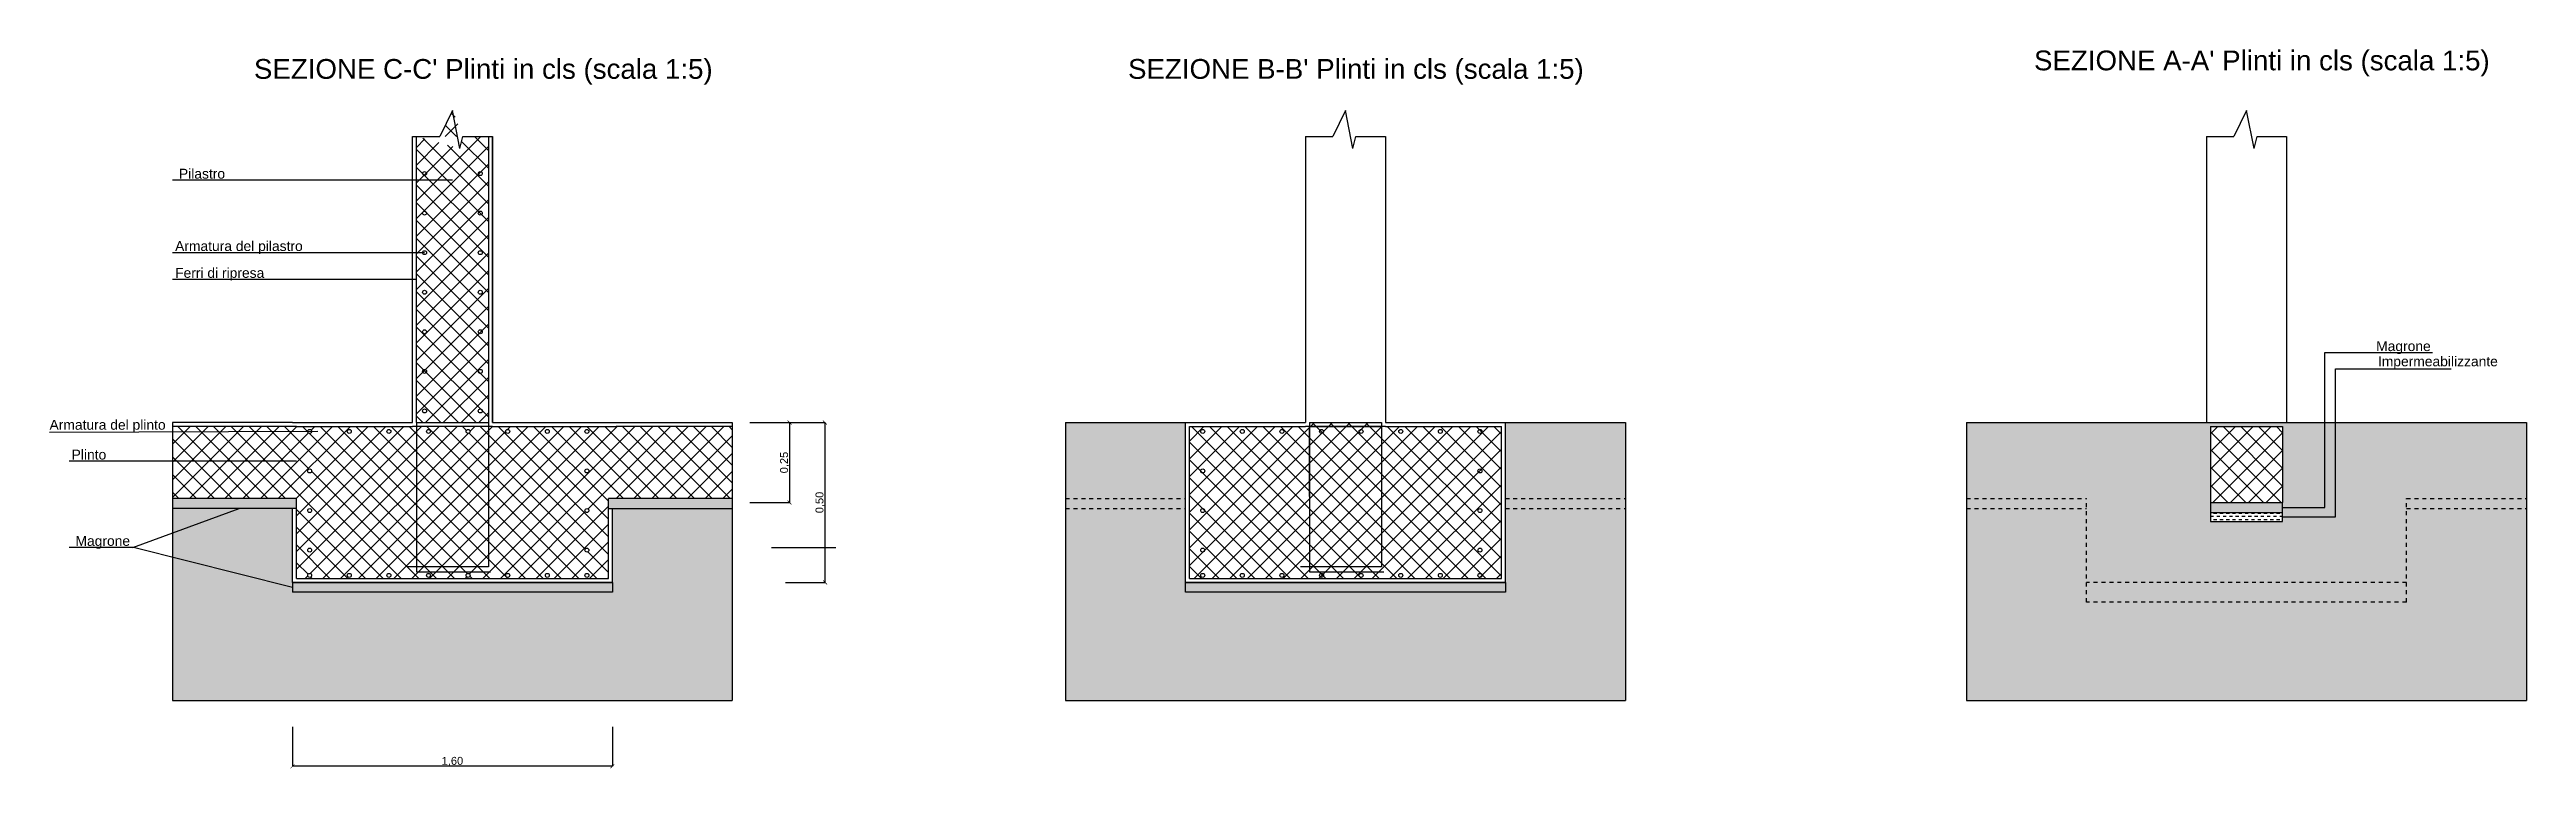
# Model space of a CAD drawing. Header units: millimetres. Extents: x 2459 to 3981, y 1231 to 4850.
# Drawn here: x 3918.1 to 3980.6, y 1276.5 to 1294.7 of the extents above; entities that cross this region are included whole.
import ezdxf

# ---------------------------------------------------------------- set-up
doc = ezdxf.new("R2010")
doc.units = ezdxf.units.MM
doc.linetypes.add('TRATTEGGIATA', pattern=[0.75, 0.5, -0.25])
doc.styles.get("Standard").update_dxf_attribs({"font": 'arial.ttf'})
doc.dimstyles.new('Copia di ISO-25', dxfattribs={"dimtxt": 0.2, "dimasz": 0.1, "dimexe": 0, "dimexo": 0, "dimgap": 0, "dimtad": 3, "dimtxsty": 'Standard', "dimblk": 'ARCHTICK', "dimcen": -2.5, "dimclrd": 256, "dimclre": 256, "dimclrt": 256, "dimadec": 0, "dimazin": 0, "dimtfac": 1, "dimtmove": 2, "dimatfit": 3, "dimldrblk": 'ARCHTICK', "dimfxl": 1, "dimfxlon": 1, "dimtfillclr": 256, "dimlwd": -1, "dimlwe": -1, "dimarcsym": 0})
pattern_1 = [(45, (787.16308, -416.97187), (-0.224506403, 0.224506403), []), (135, (787.16308, -416.97187), (-0.224506403, -0.224506403), [])]

msp = doc.modelspace()

# ---------------------------------------------------------------- texts
at = {"ltscale": 0.01, "attachment_point": 1}
for s, insert, char_height in [("{\\C0;SEZIONE A-A' Plinti in cls (scala 1:5)}", (3968.203718, 1294.67066), 0.5), ("{\\C0;SEZIONE C-C' Plinti in cls (scala 1:5)}", (3923.260564, 1294.456219), 0.5), ("{\\C0;SEZIONE B-B' Plinti in cls (scala 1:5)}", (3945.329841, 1294.456219), 0.5), (' Pilastro', (3921.270417, 1291.682923), 0.25), ('Armatura del pilastro', (3921.270417, 1289.854532), 0.25), ('Ferri di ripresa', (3921.270417, 1289.176372), 0.25), (' Magrone ', (3976.745329, 1287.325461), 0.25), ('Impermeabilizzante', (3976.887281, 1286.940612), 0.25), ('Armatura del plinto', (3918.100016, 1285.337752), 0.25), ('Plinto', (3918.658305, 1284.583962), 0.25), (' Magrone ', (3918.658305, 1282.402707), 0.25)]:
    msp.add_mtext_dynamic_manual_height_columns(s, width=15.12094356, gutter_width=12.5, heights=[1.606669], dxfattribs=dict(at, insert=insert, char_height=char_height))

# ---------------------------------------------------------------- blocks, each defined once
blk = doc.blocks.new('_ArchTick')
at = {"color": 0, "linetype": 'ByBlock', "const_width": 0.15}
blk.add_lwpolyline([(-0.5, -0.5), (0.5, 0.5)], dxfattribs=at)
blk = doc.blocks.new('*D562')
at = {"ltscale": 0.01, "transparency": 16777216}
for p, q in [((3935.783, 1285.268), (3936.783, 1285.268)), ((3936.783, 1285.268), (3936.783, 1283.249)), ((3935.783, 1283.249), (3936.783, 1283.249))]:
    blk.add_line(p, q, dxfattribs=at)
at = {"layer": 'Defpoints', "color": 0, "lineweight": -3, "ltscale": 0.01, "transparency": 16777216}
for p in [(3935.339, 1285.268), (3935.339, 1283.249), (3936.783, 1283.249)]:
    blk.add_point(p, dxfattribs=at)
at = {"ltscale": 0.01, "transparency": 16777216, "xscale": 0.1, "yscale": 0.1, "zscale": 0.1}
for p, rotation in [((3936.783, 1285.268), 90), ((3936.783, 1283.249), 270)]:
    blk.add_blockref('_ArchTick', p, dxfattribs=dict(at, rotation=rotation))
at = {"ltscale": 0.01, "transparency": 16777216, "insert": (3936.663, 1284.258), "char_height": 0.2, "attachment_point": 5, "rotation": 90}
blk.add_mtext('0,25', dxfattribs=at)
blk = doc.blocks.new('*D563')
at = {"ltscale": 0.01, "transparency": 16777216}
for p, q in [((3936.679, 1285.268), (3937.679, 1285.268)), ((3937.679, 1281.23), (3937.679, 1285.268)), ((3936.679, 1281.23), (3937.679, 1281.23))]:
    blk.add_line(p, q, dxfattribs=at)
at = {"layer": 'Defpoints', "color": 0, "lineweight": -3, "ltscale": 0.01, "transparency": 16777216}
for p in [(3932.31, 1285.268), (3937.679, 1285.268), (3932.31, 1281.23)]:
    blk.add_point(p, dxfattribs=at)
at = {"ltscale": 0.01, "transparency": 16777216, "xscale": 0.1, "yscale": 0.1, "zscale": 0.1}
for p, rotation in [((3937.679, 1285.268), 90), ((3937.679, 1281.23), 270)]:
    blk.add_blockref('_ArchTick', p, dxfattribs=dict(at, rotation=rotation))
at = {"ltscale": 0.01, "transparency": 16777216, "insert": (3937.558, 1283.249), "char_height": 0.2, "attachment_point": 5, "rotation": 90}
blk.add_mtext('0,50', dxfattribs=at)
blk = doc.blocks.new('*D676')
at = {"ltscale": 0.01, "transparency": 16777216}
for p, q in [((3924.233, 1277.581), (3924.233, 1276.581)), ((3932.31, 1277.581), (3932.31, 1276.581)), ((3932.31, 1276.581), (3924.233, 1276.581))]:
    blk.add_line(p, q, dxfattribs=at)
at = {"layer": 'Defpoints', "color": 0, "lineweight": -3, "ltscale": 0.01, "transparency": 16777216}
for p in [(3924.233, 1280.98), (3932.31, 1280.98), (3924.233, 1276.581)]:
    blk.add_point(p, dxfattribs=at)
at = {"ltscale": 0.01, "transparency": 16777216, "xscale": 0.1, "yscale": 0.1, "zscale": 0.1, "rotation": 180}
blk.add_blockref('_ArchTick', (3924.233, 1276.581), dxfattribs=at)
at = {"ltscale": 0.01, "transparency": 16777216, "xscale": 0.1, "yscale": 0.1, "zscale": 0.1}
blk.add_blockref('_ArchTick', (3932.31, 1276.581), dxfattribs=at)
at = {"lineweight": -3, "ltscale": 0.01, "transparency": 16777216, "insert": (3928.272, 1276.701), "char_height": 0.2, "attachment_point": 5}
blk.add_mtext('1,60', dxfattribs=at)

# ---------------------------------------------------------------- dimensions: what is measured, and where the dimension line sits
at = {"ltscale": 0.01}
for base, p1, p2, text, picture, middle in [((3937.678501, 1285.267942), (3932.31009, 1281.229628), (3932.31009, 1285.267942), '0,50', '*D563', (3937.55831, 1283.248785)), ((3936.782782, 1283.248785), (3935.338826, 1285.267942), (3935.338826, 1283.248785), '0,25', '*D562', (3936.662591, 1284.258364))]:
    dim = msp.add_linear_dim(base=base, p1=p1, p2=p2, angle=90, text=text, dimstyle='Copia di ISO-25', dxfattribs=at)
    dim.commit()
    dim.dimension.update_dxf_attribs({"geometry": picture, "text_midpoint": middle})
at = {"lineweight": -3, "ltscale": 0.01}
dim = msp.add_linear_dim(base=(3924.23346, 1276.581149), p1=(3932.31009, 1280.979628), p2=(3924.23346, 1280.979628), text='1,60', dimstyle='Copia di ISO-25', dxfattribs=at)
dim.commit()
dim.dimension.update_dxf_attribs({"geometry": '*D676', "text_midpoint": (3928.271775, 1276.70134)})

# ---------------------------------------------------------------- hatches: boundary and pattern name
at = {"ltscale": 0.01, "true_color": 0x939598, "transparency": 33554559}
h = msp.add_hatch(dxfattribs=at)
h.set_pattern_fill('ANSI37', color=252, scale=0.1)
h.set_pattern_definition(pattern_1)
h.paths.add_polyline_path([(3929.181354, 1283.645877), (3929.181354, 1285.167942), (3927.362196, 1285.167942), (3927.362196, 1283.513068), (3927.362196, 1281.626719), (3929.181354, 1281.626719)], flags=17)
h.paths.add_polyline_path([(3928.618014, 1285.045419, -1), (3928.718014, 1285.045419, -1)], flags=16)
h.paths.add_polyline_path([(3927.618014, 1285.045419, -1), (3927.718014, 1285.045419, -1)], flags=16)
h.paths.add_polyline_path([(3927.362196, 1283.513068), (3927.362196, 1285.167942), (3927.262196, 1285.167942), (3924.33346, 1285.167942), (3921.204724, 1285.167942), (3921.204724, 1283.348785), (3924.33346, 1283.348785), (3924.33346, 1281.329628), (3932.21009, 1281.329628), (3932.21009, 1283.348785), (3935.338826, 1283.348785), (3935.338826, 1285.167942), (3932.41009, 1285.167942), (3929.281354, 1285.167942), (3929.181354, 1285.167942), (3929.181354, 1283.645877), (3929.181354, 1281.626719), (3927.362196, 1281.626719)])
h.paths.add_polyline_path([(3926.718014, 1281.407061, -1), (3926.618014, 1281.407061, -1)], flags=16)
h.paths.add_polyline_path([(3926.618014, 1285.045419, -1), (3926.718014, 1285.045419, -1)], flags=16)
h.paths.add_polyline_path([(3927.718014, 1281.407061, -1), (3927.618014, 1281.407061, -1)], flags=16)
h.paths.add_polyline_path([(3924.618014, 1283.045419, -1), (3924.718014, 1283.045419, -1)], flags=16)
h.paths.add_polyline_path([(3925.718014, 1281.407061, -1), (3925.618014, 1281.407061, -1)], flags=16)
h.paths.add_polyline_path([(3925.618014, 1285.045419, -1), (3925.718014, 1285.045419, -1)], flags=16)
h.paths.add_polyline_path([(3924.618014, 1284.045419, -1), (3924.718014, 1284.045419, -1)], flags=16)
h.paths.add_polyline_path([(3924.718014, 1282.045419, -1), (3924.618014, 1282.045419, -1)], flags=16)
h.paths.add_polyline_path([(3928.718014, 1281.407061, -1), (3928.618014, 1281.407061, -1)], flags=16)
h.paths.add_polyline_path([(3924.718014, 1281.407061, -1), (3924.618014, 1281.407061, -1)], flags=16)
h.paths.add_polyline_path([(3924.618014, 1285.045419, -1), (3924.718014, 1285.045419, -1)], flags=16)
h.paths.add_polyline_path([(3929.718014, 1281.407061, -1), (3929.618014, 1281.407061, -1)], flags=16)
h.paths.add_polyline_path([(3929.618014, 1285.045419, -1), (3929.718014, 1285.045419, -1)], flags=16)
h.paths.add_polyline_path([(3930.718014, 1281.407061, -1), (3930.618014, 1281.407061, -1)], flags=16)
h.paths.add_polyline_path([(3930.618014, 1285.045419, -1), (3930.718014, 1285.045419, -1)], flags=16)
h.paths.add_polyline_path([(3931.718014, 1283.045419, -1), (3931.618014, 1283.045419, -1)], flags=16)
h.paths.add_polyline_path([(3931.718014, 1284.045419, -1), (3931.618014, 1284.045419, -1)], flags=16)
h.paths.add_polyline_path([(3931.718014, 1282.045419, -1), (3931.618014, 1282.045419, -1)], flags=16)
h.paths.add_polyline_path([(3931.718014, 1281.407061, -1), (3931.618014, 1281.407061, -1)], flags=16)
h.paths.add_polyline_path([(3931.618014, 1285.045419, -1), (3931.718014, 1285.045419, -1)], flags=16)
h.paths.add_polyline_path([(3954.757099, 1285.167942), (3951.728363, 1285.167942), (3951.728363, 1285.267942), (3949.909206, 1285.267942), (3949.909206, 1285.167942), (3946.88047, 1285.167942), (3946.88047, 1281.329628), (3954.757099, 1281.329628)])
edge = h.paths.add_edge_path()
edge.add_line((3927.362196, 1285.267942), (3929.181354, 1285.267942))
edge.add_line((3927.362196, 1285.267942), (3927.362196, 1292.500137))
edge.add_line((3929.181354, 1292.500137), (3929.181354, 1285.267942))
edge.add_line((3928.460024, 1292.196038), (3928.271775, 1293.155559))
edge.add_line((3928.460024, 1292.196038), (3928.53695, 1292.500137))
edge.add_line((3928.271775, 1293.155559), (3927.950032, 1292.500137))
edge.add_line((3928.53695, 1292.500137), (3929.281354, 1292.500137))
edge.add_line((3927.262196, 1292.500137), (3927.950032, 1292.500137))
h = msp.add_hatch(dxfattribs=at)
h.set_pattern_fill('EARTH', color=252, scale=0.1, angle=45)
h.set_pattern_definition([(45, (787.1631, -416.9719), (0, 0.89802561), [0.635, -0.635]), (45, (786.9947, -416.8035), (0, 0.89802561), [0.635, -0.635]), (45, (786.8263, -416.6351), (0, 0.89802561), [0.635, -0.635]), (135, (786.8263, -416.52286), (-0.89802561, 0), [0.635, -0.635]), (135, (786.9947, -416.3545), (-0.89802561, 0), [0.635, -0.635]), (135, (787.1631, -416.1861), (-0.89802561, 0), [0.635, -0.635])])
h.paths.add_polyline_path([(3935.338826, 1283.098785), (3932.31009, 1283.098785), (3932.31009, 1281.229628), (3932.31009, 1280.979628), (3924.23346, 1280.979628), (3924.23346, 1281.229628), (3924.23346, 1283.098785), (3921.204724, 1283.098785), (3921.204724, 1278.248785), (3935.338826, 1278.248785)])
h.paths.add_polyline_path([(3957.885836, 1283.248785), (3954.857099, 1283.248785), (3954.857099, 1281.229628), (3954.857099, 1280.979628), (3946.78047, 1280.979628), (3946.78047, 1281.229628), (3946.78047, 1283.248785), (3943.751733, 1283.248785), (3943.751733, 1278.248785), (3957.885836, 1278.248785)])
h.paths.add_polyline_path([(3980.637112, 1283.248785), (3977.608376, 1283.248785), (3977.608376, 1280.729628), (3969.531746, 1280.729628), (3969.531746, 1283.248785), (3966.50301, 1283.248785), (3966.50301, 1278.248785), (3980.637112, 1278.248785)])
h.paths.add_polyline_path([(3969.531746, 1285.267942), (3966.50301, 1285.267942), (3966.50301, 1283.248785), (3969.531746, 1283.248785)])
h.paths.add_polyline_path([(3980.637112, 1285.267942), (3977.608376, 1285.267942), (3977.608376, 1283.248785), (3980.637112, 1283.248785)])
h.paths.add_polyline_path([(3977.608376, 1285.267942), (3969.531746, 1285.267942), (3969.531746, 1283.248785), (3969.531746, 1281.229628), (3977.608376, 1281.229628), (3977.608376, 1283.248785)])
h.paths.add_polyline_path([(3974.47964, 1283.248785), (3974.47964, 1282.769712), (3972.660482, 1282.769712), (3972.660482, 1283.248785), (3972.660482, 1285.167942), (3974.47964, 1285.167942)], flags=16)
h.paths.add_polyline_path([(3977.608376, 1281.229628), (3969.531746, 1281.229628), (3969.531746, 1280.729628), (3977.608376, 1280.729628)], flags=17)
h.paths.add_polyline_path([(3957.885836, 1285.267942), (3954.857099, 1285.267942), (3954.857099, 1283.248785), (3957.885836, 1283.248785)])
h.paths.add_polyline_path([(3946.78047, 1285.267942), (3943.751733, 1285.267942), (3943.751733, 1283.248785), (3946.78047, 1283.248785)])
h = msp.add_hatch(dxfattribs=at)
h.set_pattern_fill('ANSI37', color=252, scale=0.1)
h.set_pattern_definition(pattern_1)
h.paths.add_polyline_path([(3972.660482, 1285.167942), (3972.660482, 1283.248785), (3974.47964, 1283.248785), (3974.47964, 1285.167942)])
h = msp.add_hatch(dxfattribs=at)
h.set_pattern_fill('CROSS', color=252, scale=0.01)
h.set_pattern_definition([(0, (264.06772, -115.493816), (0.0635, 0.0635), [0.03175, -0.09525]), (90, (264.0836, -115.50969), (-0.0635, 0.0635), [0.03175, -0.09525])])
h.paths.add_polyline_path([(3924.33346, 1283.348785), (3921.204724, 1283.348785), (3921.204724, 1283.248785), (3921.204724, 1283.098785), (3923.990012, 1283.098785), (3924.33346, 1283.098785)])
h.paths.add_polyline_path([(3935.338826, 1283.348785), (3932.21009, 1283.348785), (3932.21009, 1283.098785), (3935.095378, 1283.098785), (3935.338826, 1283.098785), (3935.338826, 1283.248785)])
h.paths.add_polyline_path([(3924.23346, 1280.979628), (3932.31009, 1280.979628), (3932.31009, 1281.229628), (3924.23346, 1281.229628)])
h = msp.add_hatch(dxfattribs=at)
h.set_pattern_fill('CROSS', color=252, scale=0.01)
h.set_pattern_definition([(0, (787.16308, -416.97187), (0.0635, 0.0635), [0.03175, -0.09525]), (90, (787.17895, -416.987745), (-0.0635, 0.0635), [0.03175, -0.09525])])
h.paths.add_polyline_path([(3974.47964, 1283.248785), (3972.660482, 1283.248785), (3972.660482, 1282.998785), (3974.47964, 1282.998785)])
h.paths.add_polyline_path([(3946.78047, 1281.229628), (3946.78047, 1280.979628), (3954.857099, 1280.979628), (3954.857099, 1281.229628)])
h = msp.add_hatch(dxfattribs=at)
h.set_pattern_fill('DASH', color=252, scale=0.025)
h.set_pattern_definition([(0, (787.18244, -416.992605), (0.079375, 0.079375), [0.079375, -0.079375])])
h.paths.add_polyline_path([(3974.47964, 1282.998785), (3972.660482, 1282.997415), (3972.660482, 1282.769712), (3974.47964, 1282.769712)])

# ---------------------------------------------------------------- linework, layer by layer
at = {"ltscale": 0.01}
for p, q in [((3928.271775, 1293.155559), (3927.950032, 1292.500137)), ((3928.460024, 1292.196038), (3928.271775, 1293.155559)), ((3950.818785, 1293.155559), (3950.497041, 1292.500137)), ((3951.007033, 1292.196038), (3950.818785, 1293.155559)), ((3973.570061, 1293.155559), (3973.248317, 1292.500137)), ((3973.75831, 1292.196038), (3973.570061, 1293.155559)), ((3927.262196, 1285.267942), (3927.262196, 1292.500137)), ((3927.262196, 1285.267942), (3927.262196, 1292.500137)), ((3927.262196, 1292.500137), (3927.950032, 1292.500137)), ((3927.362196, 1285.267942), (3927.362196, 1292.500137)), ((3928.460024, 1292.196038), (3928.53695, 1292.500137)), ((3928.53695, 1292.500137), (3929.281354, 1292.500137)), ((3929.181354, 1292.500137), (3929.181354, 1285.267942)), ((3929.281354, 1285.267942), (3929.281354, 1292.500137)), ((3929.281354, 1292.500137), (3929.281354, 1285.267942)), ((3949.809206, 1292.500137), (3950.497041, 1292.500137)), ((3949.809206, 1292.500137), (3949.809206, 1285.267942)), ((3951.007033, 1292.196038), (3951.083959, 1292.500137)), ((3951.083959, 1292.500137), (3951.828363, 1292.500137)), ((3951.828363, 1292.500137), (3951.828363, 1285.267942)), ((3972.560482, 1292.500137), (3973.248317, 1292.500137)), ((3972.560482, 1292.500137), (3972.560482, 1285.267942)), ((3973.75831, 1292.196038), (3973.835236, 1292.500137)), ((3973.835236, 1292.500137), (3974.57964, 1292.500137)), ((3974.57964, 1292.500137), (3974.57964, 1285.267942)), ((3976.733143, 1287.036181), (3978.262607, 1287.036181)), ((3976.702914, 1286.626784), (3978.738943, 1286.626784)), ((3924.23346, 1285.267942), (3921.204724, 1285.267942)), ((3921.204724, 1285.267942), (3921.204724, 1283.248785)), ((3924.33346, 1285.167942), (3921.204724, 1285.167942)), ((3924.23346, 1285.267942), (3927.262196, 1285.267942)), ((3924.33346, 1285.167942), (3927.262196, 1285.167942)), ((3929.281354, 1285.167942), (3927.262196, 1285.167942)), ((3927.362196, 1285.267942), (3927.362196, 1283.513068)), ((3927.362196, 1285.267942), (3929.181354, 1285.267942)), ((3929.181354, 1285.267942), (3929.181354, 1283.645877)), ((3929.281354, 1285.267942), (3932.31009, 1285.267942)), ((3929.281354, 1285.167942), (3932.41009, 1285.167942)), ((3932.31009, 1285.267942), (3935.338826, 1285.267942)), ((3935.338826, 1285.167942), (3932.41009, 1285.167942)), ((3935.338826, 1285.267942), (3935.338826, 1283.248785)), ((3943.751733, 1285.267942), (3943.751733, 1283.248785)), ((3943.751733, 1285.267942), (3946.78047, 1285.267942)), ((3946.78047, 1283.248785), (3946.78047, 1285.267942)), ((3946.78047, 1285.267942), (3949.809206, 1285.267942)), ((3946.78047, 1283.248785), (3946.78047, 1285.267942)), ((3946.88047, 1283.348785), (3946.88047, 1285.167942)), ((3946.88047, 1285.167942), (3949.809206, 1285.167942)), ((3951.828363, 1285.167942), (3949.809206, 1285.167942)), ((3949.909206, 1285.267942), (3949.909206, 1283.513068)), ((3949.909206, 1285.267942), (3951.728363, 1285.267942)), ((3949.909206, 1285.167942), (3951.728363, 1285.167942)), ((3949.909206, 1283.397331), (3949.909206, 1285.167942)), ((3951.728363, 1285.267942), (3951.728363, 1283.645877)), ((3951.728363, 1285.167942), (3951.728363, 1283.397331)), ((3951.828363, 1285.267942), (3954.857099, 1285.267942)), ((3951.828363, 1285.167942), (3954.757099, 1285.167942)), ((3954.757099, 1283.348785), (3954.757099, 1285.167942)), ((3954.857099, 1283.248785), (3954.857099, 1285.267942)), ((3954.857099, 1283.248785), (3954.857099, 1285.267942)), ((3954.857099, 1285.267942), (3957.885836, 1285.267942)), ((3957.885836, 1285.267942), (3957.885836, 1283.248785)), ((3966.50301, 1285.267942), (3966.50301, 1278.248785)), ((3966.50301, 1285.267942), (3980.637112, 1285.267942)), ((3972.560482, 1285.267942), (3974.57964, 1285.267942)), ((3980.637112, 1285.267942), (3980.637112, 1283.248785)), ((3924.33346, 1283.348785), (3921.204724, 1283.348785)), ((3924.33346, 1281.329628), (3924.33346, 1283.348785)), ((3927.362196, 1283.513068), (3927.362196, 1281.49391)), ((3929.181354, 1283.645877), (3929.181354, 1281.626719)), ((3935.338826, 1283.348785), (3932.21009, 1283.348785)), ((3932.21009, 1281.329628), (3932.21009, 1283.348785)), ((3946.88047, 1281.329628), (3946.88047, 1283.348785)), ((3949.909206, 1283.513068), (3949.909206, 1281.49391)), ((3951.728363, 1283.645877), (3951.728363, 1281.626719)), ((3954.757099, 1281.329628), (3954.757099, 1283.348785)), ((3921.204724, 1283.248785), (3921.204724, 1278.248785)), ((3924.33346, 1283.098785), (3921.204724, 1283.098785)), ((3924.23346, 1281.229628), (3924.23346, 1283.098785)), ((3932.21009, 1283.098785), (3935.338826, 1283.098785)), ((3932.31009, 1281.229628), (3932.31009, 1283.098785)), ((3932.31009, 1281.229628), (3932.31009, 1283.098785)), ((3935.338826, 1283.248785), (3935.338826, 1278.248785)), ((3943.751733, 1283.248785), (3943.751733, 1278.248785)), ((3946.78047, 1281.229628), (3946.78047, 1283.248785)), ((3946.78047, 1281.229628), (3946.78047, 1283.248785)), ((3954.857099, 1281.229628), (3954.857099, 1283.248785)), ((3954.857099, 1281.229628), (3954.857099, 1283.248785)), ((3957.885836, 1283.248785), (3957.885836, 1278.248785)), ((3972.660482, 1283.248785), (3972.660482, 1282.998785)), ((3972.660482, 1282.998785), (3974.47964, 1282.998785)), ((3972.660482, 1282.998785), (3972.660482, 1282.769712)), ((3972.660482, 1282.769712), (3974.47964, 1282.769712)), ((3974.47964, 1282.998785), (3974.47964, 1283.248785)), ((3974.47964, 1282.769712), (3974.47964, 1282.998785)), ((3980.637112, 1283.248785), (3980.637112, 1278.248785)), ((3920.216975, 1282.110375), (3918.592612, 1282.110375)), ((3924.23346, 1281.104628), (3920.216975, 1282.110375)), ((3936.326576, 1282.110375), (3937.950938, 1282.110375)), ((3929.181354, 1281.626719), (3927.140038, 1281.626719)), ((3927.362196, 1281.49391), (3929.237419, 1281.49391)), ((3951.728363, 1281.626719), (3949.687047, 1281.626719)), ((3949.909206, 1281.49391), (3951.784428, 1281.49391)), ((3924.23346, 1281.229628), (3932.31009, 1281.229628)), ((3924.23346, 1281.229628), (3924.23346, 1280.979628)), ((3932.31009, 1280.979628), (3924.23346, 1280.979628)), ((3924.33346, 1281.329628), (3932.21009, 1281.329628)), ((3932.31009, 1281.229628), (3932.31009, 1280.979628)), ((3946.78047, 1281.229628), (3954.857099, 1281.229628)), ((3946.78047, 1280.979628), (3946.78047, 1281.229628)), ((3954.857099, 1280.979628), (3946.78047, 1280.979628)), ((3946.88047, 1281.329628), (3954.757099, 1281.329628)), ((3954.857099, 1281.229628), (3954.857099, 1280.979628)), ((3921.204724, 1278.248785), (3935.338826, 1278.248785)), ((3943.751733, 1278.248785), (3957.885836, 1278.248785)), ((3966.50301, 1278.248785), (3980.637112, 1278.248785))]:
    msp.add_line(p, q, dxfattribs=at)
at = {"linetype": 'Continuous', "lineweight": -3, "ltscale": 0.01}
for p, q in [((3928.27038, 1291.390591), (3921.204724, 1291.390591)), ((3927.567883, 1289.5622), (3921.204724, 1289.5622)), ((3927.362196, 1288.88404), (3921.204724, 1288.88404)), ((3975.546266, 1283.123785), (3975.546266, 1287.036181)), ((3975.546266, 1287.036181), (3976.733143, 1287.036181)), ((3975.812897, 1282.884248), (3975.812897, 1286.626784)), ((3975.812897, 1286.626784), (3976.702914, 1286.626784)), ((3924.875537, 1285.045419), (3918.100016, 1285.018345)), ((3924.33346, 1284.29163), (3918.592612, 1284.29163)), ((3974.47964, 1283.123785), (3975.546266, 1283.123785)), ((3974.47964, 1282.884248), (3975.812897, 1282.884248))]:
    msp.add_line(p, q, dxfattribs=at)
at = {"lineweight": 30, "ltscale": 0.01}
for p, q in [((3972.660482, 1285.167942), (3974.47964, 1285.167942)), ((3972.660482, 1285.167942), (3972.660482, 1283.248785)), ((3974.47964, 1285.167942), (3974.47964, 1283.248785)), ((3972.660482, 1283.248785), (3974.47964, 1283.248785))]:
    msp.add_line(p, q, dxfattribs=at)
at = {"linetype": 'TRATTEGGIATA', "lineweight": -3, "ltscale": 0.01}
for p, q in [((3943.751733, 1283.348785), (3946.78047, 1283.348785)), ((3954.857099, 1283.348785), (3957.885836, 1283.348785)), ((3966.50301, 1283.348785), (3969.531746, 1283.348785)), ((3969.531746, 1280.729628), (3969.531746, 1283.348785)), ((3977.608376, 1283.348785), (3980.637112, 1283.348785)), ((3977.608376, 1280.729628), (3977.608376, 1283.348785)), ((3943.751733, 1283.098785), (3946.78047, 1283.098785)), ((3954.857099, 1283.098785), (3957.885836, 1283.098785)), ((3966.50301, 1283.098785), (3969.531746, 1283.098785)), ((3977.608376, 1283.098785), (3980.637112, 1283.098785)), ((3977.608376, 1280.729628), (3969.531746, 1280.729628))]:
    msp.add_line(p, q, dxfattribs=at)
at = {"lineweight": -3, "ltscale": 0.01}
msp.add_line((3920.204788, 1282.113426), (3922.890816, 1283.098785), dxfattribs=at)
at = {"ltscale": 0.01}
for points in [[(3932.31009, 1281.229628), (3924.23346, 1281.229628)], [(3954.857099, 1281.229628), (3946.78047, 1281.229628)]]:
    msp.add_lwpolyline(points, dxfattribs=at)
at = {"linetype": 'TRATTEGGIATA', "lineweight": -3, "ltscale": 0.01}
msp.add_lwpolyline([(3977.608376, 1281.229628), (3969.531746, 1281.229628)], dxfattribs=at)
at = {"ltscale": 0.01}
for centre in [(3927.567883, 1291.5622), (3927.567883, 1291.5622), (3928.975667, 1291.5622), (3928.975667, 1291.5622), (3927.567883, 1290.5622), (3927.567883, 1290.5622), (3928.975667, 1290.5622), (3928.975667, 1290.5622), (3927.567883, 1289.5622), (3927.567883, 1289.5622), (3927.567883, 1289.5622), (3928.975667, 1289.5622), (3928.975667, 1289.5622), (3928.975667, 1289.5622), (3927.567883, 1288.5622), (3927.567883, 1288.5622), (3928.975667, 1288.5622), (3928.975667, 1288.5622), (3927.567883, 1287.5622), (3927.567883, 1287.5622), (3927.567883, 1287.5622), (3928.975667, 1287.5622), (3928.975667, 1287.5622), (3928.975667, 1287.5622), (3927.567883, 1286.5622), (3927.567883, 1286.5622), (3928.975667, 1286.5622), (3928.975667, 1286.5622), (3927.567883, 1285.5622), (3928.975667, 1285.5622), (3924.668014, 1285.045419), (3924.668014, 1285.045419), (3925.668014, 1285.045419), (3925.668014, 1285.045419), (3926.668014, 1285.045419), (3926.668014, 1285.045419), (3927.668014, 1285.045419), (3927.668014, 1285.045419), (3928.668014, 1285.045419), (3928.668014, 1285.045419), (3929.668014, 1285.045419), (3929.668014, 1285.045419), (3930.668014, 1285.045419), (3930.668014, 1285.045419), (3931.668014, 1285.045419), (3931.668014, 1285.045419), (3931.668014, 1285.045419), (3947.215023, 1285.045419), (3947.215023, 1285.045419), (3948.215023, 1285.045419), (3948.215023, 1285.045419), (3949.215023, 1285.045419), (3949.215023, 1285.045419), (3950.215023, 1285.045419), (3950.215023, 1285.045419), (3951.215023, 1285.045419), (3951.215023, 1285.045419), (3952.215023, 1285.045419), (3952.215023, 1285.045419), (3953.215023, 1285.045419), (3953.215023, 1285.045419), (3954.215023, 1285.045419), (3954.215023, 1285.045419), (3954.215023, 1285.045419), (3924.668014, 1284.045419), (3924.668014, 1284.045419), (3931.668014, 1284.045419), (3931.668014, 1284.045419), (3947.215023, 1284.045419), (3947.215023, 1284.045419), (3954.215023, 1284.045419), (3954.215023, 1284.045419), (3924.668014, 1283.045419), (3924.668014, 1283.045419), (3931.668014, 1283.045419), (3931.668014, 1283.045419), (3947.215023, 1283.045419), (3947.215023, 1283.045419), (3954.215023, 1283.045419), (3954.215023, 1283.045419), (3924.668014, 1282.045419), (3924.668014, 1282.045419), (3931.668014, 1282.045419), (3931.668014, 1282.045419), (3947.215023, 1282.045419), (3947.215023, 1282.045419), (3954.215023, 1282.045419), (3954.215023, 1282.045419), (3924.668014, 1281.407061), (3925.668014, 1281.407061), (3925.668014, 1281.407061), (3926.668014, 1281.407061), (3926.668014, 1281.407061), (3927.668014, 1281.407061), (3927.668014, 1281.407061), (3928.668014, 1281.407061), (3928.668014, 1281.407061), (3929.668014, 1281.407061), (3929.668014, 1281.407061), (3930.668014, 1281.407061), (3930.668014, 1281.407061), (3931.668014, 1281.407061), (3947.215023, 1281.407061), (3948.215023, 1281.407061), (3948.215023, 1281.407061), (3949.215023, 1281.407061), (3949.215023, 1281.407061), (3950.215023, 1281.407061), (3950.215023, 1281.407061), (3951.215023, 1281.407061), (3951.215023, 1281.407061), (3952.215023, 1281.407061), (3952.215023, 1281.407061), (3953.215023, 1281.407061), (3953.215023, 1281.407061), (3954.215023, 1281.407061)]:
    msp.add_circle(centre, 0.05, dxfattribs=at)

msp.set_redraw_order([(e.dxf.handle, doc.entitydb.next_handle()) for e in msp.query("TEXT MTEXT ATTDEF DIMENSION ARC_DIMENSION")])  # texts and dimensions are drawn at this point

doc.saveas('drawing.dxf')
